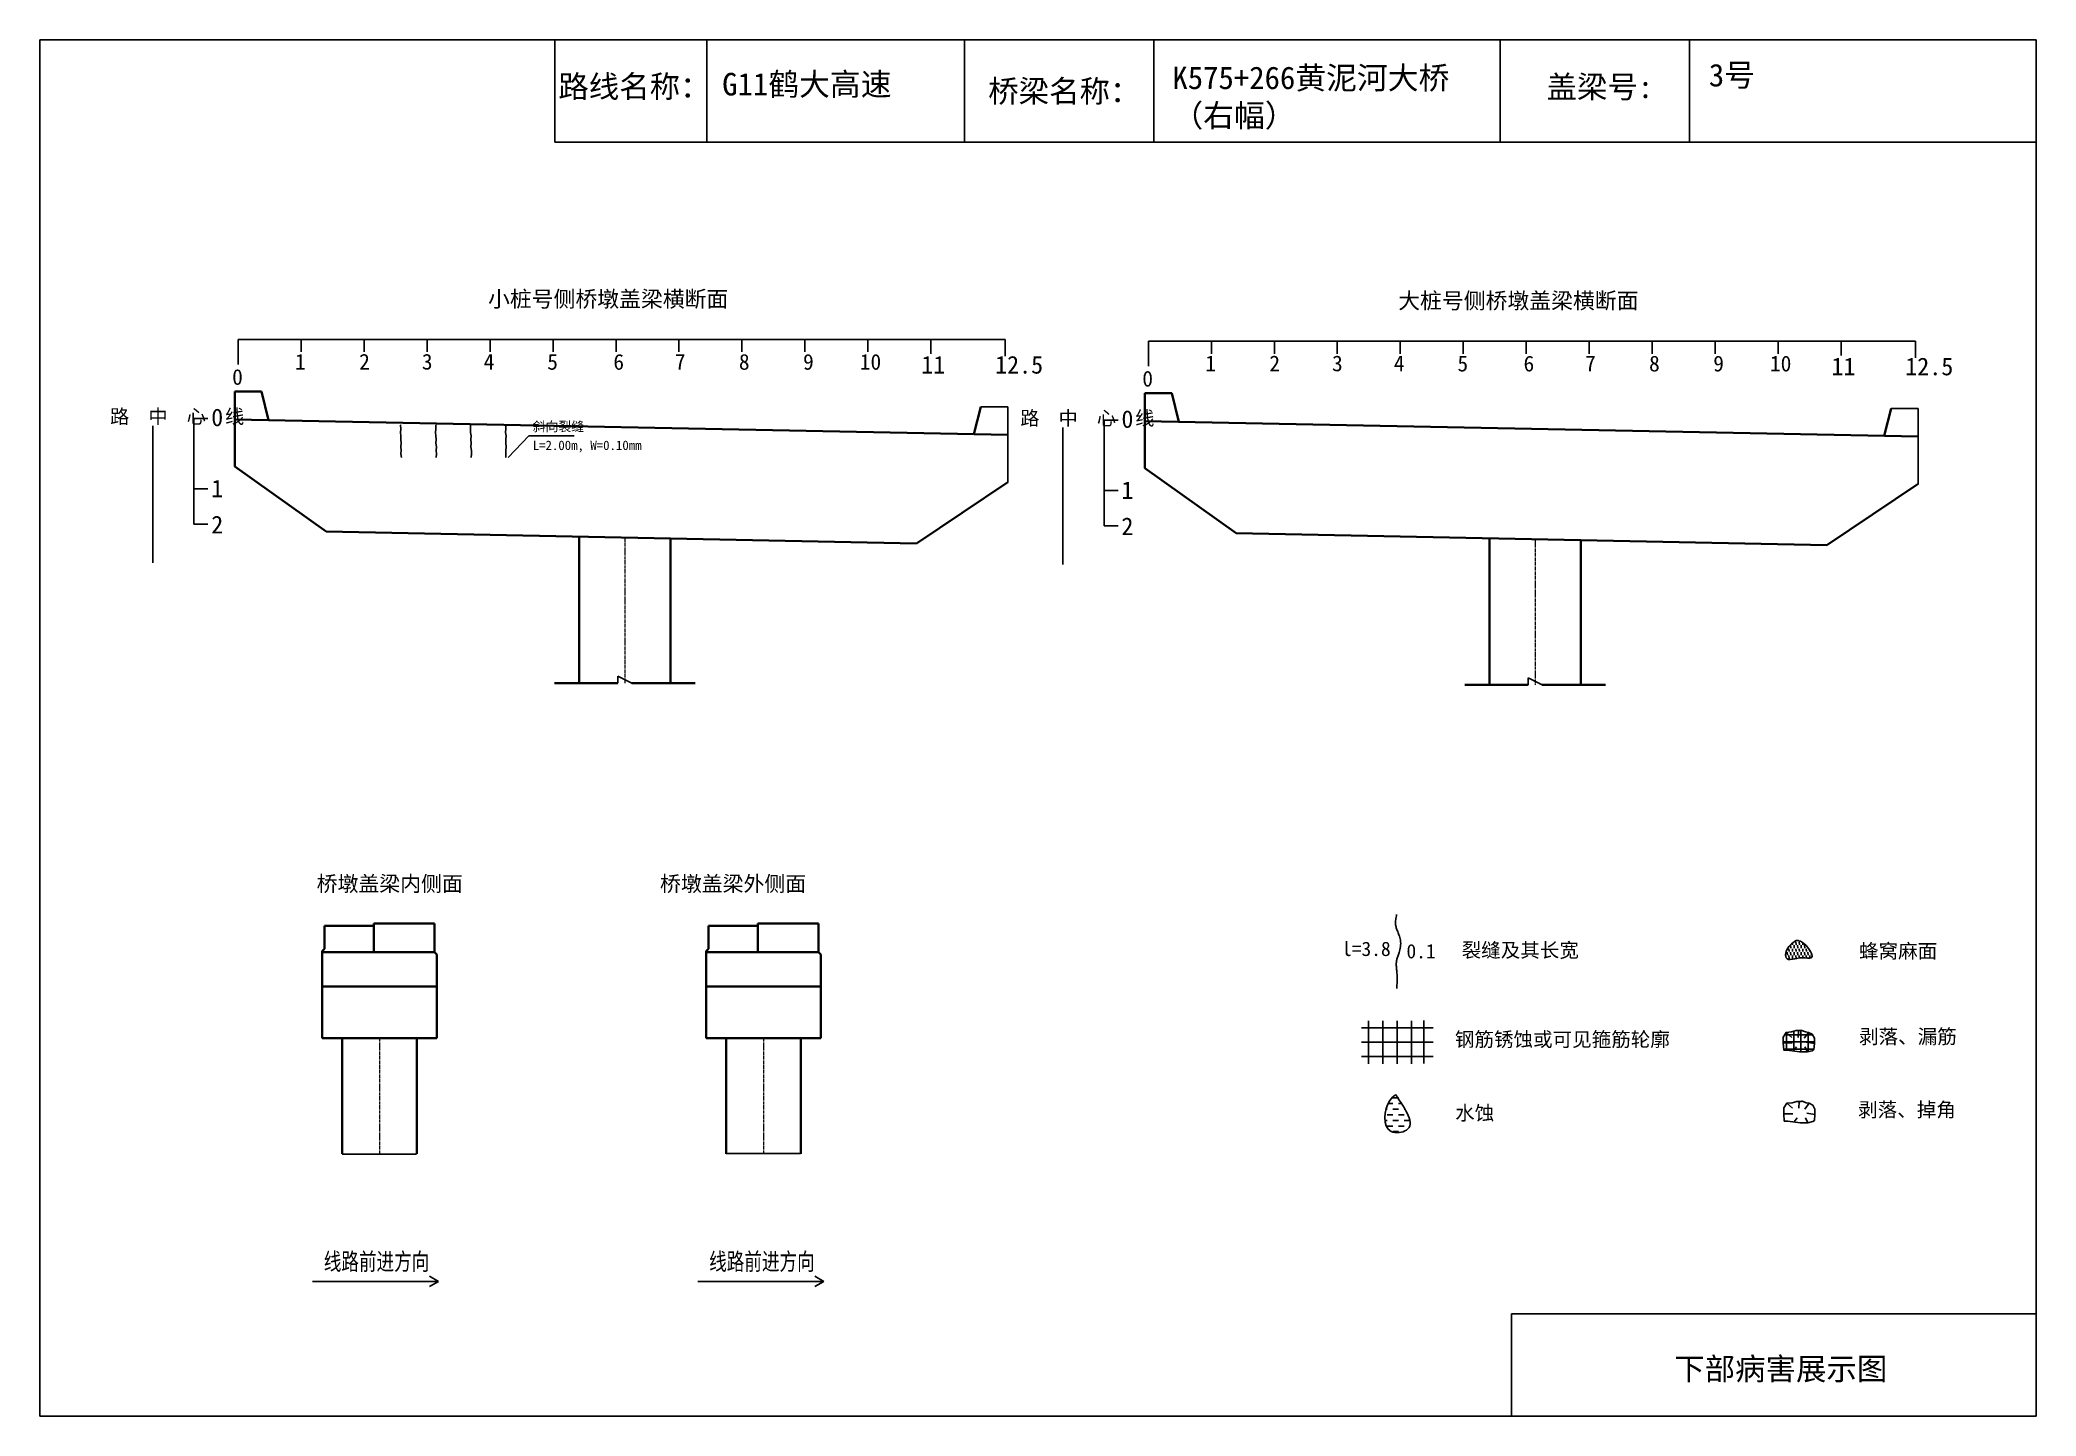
# Model space of a CAD drawing. Header units: millimetres. Extents: x 0 to 530, y -3255 to -99.
# Drawn here: x 0 to 530, y -930 to -564 of the extents above; entities that cross this region are included whole.
import ezdxf
from ezdxf.enums import TextEntityAlignment as Align

# ---------------------------------------------------------------- set-up
doc = ezdxf.new("R2010")
doc.units = ezdxf.units.MM
doc.linetypes.add('EBG_CENTER', pattern=[1.1, 0.8, -0.15, 0, -0.15])
doc.layers.add('Center', color=3, linetype='EBG_CENTER', lineweight=18)
doc.layers.add('中粗实线', color=4, linetype='Continuous', lineweight=35)
for name, color, linetype in [('加固措施', 7, 'Continuous'), ('图层1', 7, 'Continuous'), ('文字', 1, 'Continuous'), ('病害', 5, 'Continuous')]:
    doc.layers.add(name, color=color, linetype=linetype)
doc.styles.add('HAN', font='', dxfattribs={"width": 0.75})
doc.styles.get("Standard").update_dxf_attribs({"font": 'simsun.ttc', "height": 4.25})
doc.styles.get('HAN').set_extended_font_data('SimSun')

msp = doc.modelspace()

# ---------------------------------------------------------------- texts
for s, height, p in [('0', 4.18, (51.06, -656.05)), ('1', 4.18, (67.77, -651.99)), ('2', 4.18, (84.8, -651.99)), ('3', 4.18, (101.45, -651.99)), ('4', 4.18, (117.86, -651.99)), ('5', 4.18, (134.76, -652.03)), ('6', 4.18, (152.32, -652.03)), ('7', 4.18, (168.66, -652.03)), ('8', 4.18, (185.67, -652.03)), ('9', 4.18, (202.72, -652.03)), ('10', 4.181, (217.78, -652.03)), ('11', 4.693, (234.1, -653.06)), ('12.5', 4.693, (253.71, -653.06)), ('1', 4.18, (309.54, -652.44)), ('2', 4.18, (326.57, -652.44)), ('3', 4.18, (343.22, -652.44)), ('4', 4.18, (359.63, -652.44)), ('5', 4.18, (376.53, -652.48)), ('6', 4.18, (394.09, -652.48)), ('7', 4.18, (410.44, -652.48)), ('8', 4.18, (427.44, -652.48)), ('9', 4.18, (444.49, -652.48)), ('10', 4.181, (459.55, -652.48)), ('11', 4.693, (475.87, -653.51)), ('12.5', 4.693, (495.48, -653.51)), ('0', 4.18, (292.83, -656.5)), ('路  中  心  线', 3.734, (18.64, -666.31)), ('0', 4.67, (45.51, -667.02)), ('路  中  心  线', 3.734, (260.41, -666.76)), ('0', 4.67, (287.28, -667.47)), ('1', 4.67, (45.51, -685.91)), ('1', 4.67, (287.28, -686.36)), ('2', 4.67, (45.51, -695.5)), ('2', 4.67, (287.28, -695.95))]:
    msp.add_text(s, height=height).set_placement(p)
at = {"color": 7}
for s, p in [('斜向裂缝', (130.9, -668.36)), ('L=2.00m, W=0.10mm', (130.9, -673.36))]:
    msp.add_text(s, height=2.5, dxfattribs=at).set_placement(p)
at = {"char_height": 6, "attachment_point": 1}
for s, insert, width in [('{\\fSimSun|b0|i0|c134|p2;\\C7;G11鹤大高速}', (181.23, -573.17), 62.0827), ('K575+266黄泥河大桥（右幅）', (300.82, -571.48), 84.4751), ('3号', (443.31, -570.77), 78.5613)]:
    msp.add_mtext(s, dxfattribs=dict(at, insert=insert, width=width))
at = {"layer": '图层1'}
for s, p in [('路线名称：', (137.7, -579.75)), ('桥梁名称：', (251.89, -581)), ('盖梁号:', (400.2, -579.84)), ('下部病害展示图', (434.11, -920.42))]:
    msp.add_text(s, height=5.93, dxfattribs=at).set_placement(p)
at = {"layer": '图层1', "attachment_point": 1}
for s, insert, char_height in [('l=3.8', (345.86, -803.97), 3.806), ('0.1', (362.99, -804.6), 3.806), ('裂缝及其长宽', (377.65, -804.32), 3.806), ('蜂窝麻面', (483.22, -804.56), 3.806), ('剥落、漏筋', (483.22, -827.26), 3.806), ('钢筋锈蚀或可见箍筋轮廓', (375.86, -828.02), 3.8061), ('水蚀', (375.93, -847.58), 3.806), ('剥落、掉角', (482.98, -846.71), 3.806)]:
    msp.add_mtext(s, dxfattribs=dict(at, insert=insert, char_height=char_height))
at = {"layer": '文字', "color": 0}
for s, height, p in [('小桩号侧桥墩盖梁横断面', 4.2544, (119.03, -635.36)), ('大桩号侧桥墩盖梁横断面', 4.2544, (360.8, -635.81)), ('桥墩盖梁内侧面', 4.069, (73.5, -790.61)), ('桥墩盖梁外侧面', 4.069, (164.7, -790.61))]:
    msp.add_text(s, height=height, dxfattribs=at).set_placement(p)

# ---------------------------------------------------------------- blocks, each defined once
blk = doc.blocks.new('88888')
for p, q in [((1245.415, -3599.279), (1245.261, -3599.19)), ((1243.215, -3599.279), (1245.415, -3599.279)), ((1245.415, -3599.279), (1245.261, -3599.367))]:
    blk.add_line(p, q)
at = {"layer": '文字', "color": 0, "style": 'HAN', "width": 0.75}
blk.add_text('线路前进方向', height=0.3, dxfattribs=at).set_placement((1244.335, -3599.082), align=Align.CENTER)
blk = doc.blocks.new('adfsd')
at = {"lineweight": -2, "ltscale": 0.5}
for p, q in [((1140.897, -3083.694), (1140.936, -3083.729)), ((1140.983, -3083.682), (1140.981, -3083.729)), ((1141.053, -3083.694), (1141.022, -3083.735)), ((1140.876, -3083.768), (1140.94, -3083.769)), ((1140.948, -3083.824), (1140.969, -3083.796)), ((1141.045, -3083.83), (1141.028, -3083.796)), ((1141.094, -3083.772), (1141.036, -3083.763))]:
    blk.add_line(p, q, dxfattribs=at)
blk.add_lwpolyline([(1141, -3083.682), (1140.967, -3083.682), (1140.934, -3083.69), (1140.897, -3083.694), (1140.876, -3083.727), (1140.876, -3083.768), (1140.88, -3083.818), (1140.905, -3083.818), (1140.991, -3083.83), (1141.045, -3083.83), (1141.078, -3083.822), (1141.09, -3083.814), (1141.094, -3083.772), (1141.094, -3083.735), (1141.078, -3083.707), (1141.053, -3083.694), (1141.033, -3083.69), (1141, -3083.678)], dxfattribs=at)

# ---------------------------------------------------------------- hatches: boundary and pattern name
at = {"layer": '加固措施', "lineweight": -2}
h = msp.add_hatch(dxfattribs=at)
h.set_pattern_fill('DOTS', scale=0.761211)
h.set_pattern_definition([(0, (-3146.7425, -173.572), (0.45993196, 0.91986392), [0, -0.91986392])])
edge = h.paths.add_edge_path()
edge.add_spline(control_points=[(466.5, -803.64), (465.37, -804.42), (463.76, -805.53), (463.58, -809.62), (467.38, -807.74), (472.55, -809.21), (468.71, -803.55), (466.63, -803.64), (466.5, -803.64)], knot_values=[0, 0, 0, 0, 5.205471, 7.397577, 12.944796, 16.169923, 23.88441, 24.400432, 24.400432, 24.400432, 24.400432], degree=3, periodic=0)
h = msp.add_hatch(dxfattribs=at)
h.set_pattern_fill('DASH', color=256, scale=0.68509)
h.set_pattern_definition([(0, (-2589.7005, -131.6949), (1.49017954, 1.49017954), [1.4901795, -1.4901795])])
edge = h.paths.add_edge_path()
edge.add_spline(control_points=[(360.1, -844.58), (359.56, -845.06), (357.02, -847.31), (356.34, -855.5), (366.54, -854.05), (362.77, -848.5), (360.1, -844.58)], knot_values=[0, 0, 0, 0, 3.237042, 15.187225, 21.182779, 35.601669, 35.601669, 35.601669, 35.601669], degree=3, periodic=0)
at = {"layer": '病害', "lineweight": -2}
h = msp.add_hatch(dxfattribs=at)
h.set_pattern_fill('DOTS', color=4, scale=0.761211, style=0)
h.set_pattern_definition([(0, (-5550.8623, -516.2597), (0.45993196, 0.91986392), [0, -0.91986392])])
edge = h.paths.add_edge_path()
edge.add_spline(control_points=[(466.5, -803.64), (465.37, -804.42), (463.76, -805.53), (463.58, -809.62), (467.38, -807.74), (472.55, -809.21), (468.71, -803.55), (466.63, -803.64), (466.5, -803.64)], knot_values=[0, 0, 0, 0, 1.041094, 1.479515, 2.588959, 3.233985, 4.776882, 4.880086, 4.880086, 4.880086, 4.880086], degree=3, periodic=0)

# ---------------------------------------------------------------- linework, layer by layer
at = {"color": 0}
for p, q in [((0, -564.41), (530.24, -564.41)), ((0, -930), (0, -564.41)), ((136.78, -564.41), (136.78, -591.59)), ((245.6, -564.41), (245.6, -591.59)), ((387.92, -564.41), (387.92, -591.59)), ((438.18, -564.47), (438.18, -591.65)), ((530.24, -564.41), (530.24, -930)), ((136.78, -591.59), (530.24, -591.59)), ((52.68, -650.67), (52.68, -643.98)), ((52.68, -643.98), (69.4, -643.98)), ((69.4, -643.98), (69.4, -647.32)), ((69.4, -643.98), (86.13, -643.98)), ((86.13, -643.98), (102.85, -643.98)), ((86.13, -643.98), (86.13, -647.32)), ((102.85, -643.98), (119.58, -643.98)), ((102.85, -643.98), (102.85, -647.32)), ((119.58, -643.98), (136.3, -643.98)), ((119.58, -643.98), (119.58, -647.32)), ((136.3, -643.98), (153.03, -643.98)), ((136.3, -643.98), (136.3, -647.32)), ((153.03, -643.98), (169.75, -643.98)), ((153.03, -643.98), (153.03, -647.32)), ((169.75, -643.98), (186.48, -643.98)), ((169.75, -643.98), (169.75, -647.32)), ((186.48, -643.98), (203.2, -643.98)), ((186.48, -643.98), (186.48, -647.32)), ((186.48, -643.98), (199.86, -643.98)), ((203.2, -643.98), (219.93, -643.98)), ((203.2, -643.98), (203.2, -647.32)), ((203.2, -643.98), (206.55, -643.98)), ((219.93, -643.98), (236.65, -643.98)), ((219.93, -643.98), (219.93, -647.32)), ((236.66, -644.02), (236.66, -647.77)), ((294.45, -651.12), (294.45, -644.43)), ((294.45, -644.43), (311.17, -644.43)), ((311.17, -644.43), (311.17, -647.77)), ((311.17, -644.43), (327.9, -644.43)), ((327.9, -644.43), (344.62, -644.43)), ((327.9, -644.43), (327.9, -647.77)), ((344.62, -644.43), (361.35, -644.43)), ((344.62, -644.43), (344.62, -647.77)), ((361.35, -644.43), (378.07, -644.43)), ((361.35, -644.43), (361.35, -647.77)), ((378.07, -644.43), (394.8, -644.43)), ((378.07, -644.43), (378.07, -647.77)), ((394.8, -644.43), (411.52, -644.43)), ((394.8, -644.43), (394.8, -647.77)), ((411.52, -644.43), (428.25, -644.43)), ((411.52, -644.43), (411.52, -647.77)), ((428.25, -644.43), (444.97, -644.43)), ((428.25, -644.43), (428.25, -647.77)), ((428.25, -644.43), (441.63, -644.43)), ((444.97, -644.43), (461.7, -644.43)), ((444.97, -644.43), (444.97, -647.77)), ((444.97, -644.43), (448.32, -644.43)), ((461.7, -644.43), (478.42, -644.43)), ((461.7, -644.43), (461.7, -647.77)), ((478.43, -644.47), (478.43, -648.22)), ((44.63, -665.02), (40.9, -665.02)), ((40.9, -665.02), (40.9, -693.03)), ((286.4, -665.47), (282.67, -665.47)), ((282.67, -665.47), (282.67, -693.48)), ((40.9, -683.69), (44.63, -683.69)), ((282.67, -684.14), (286.4, -684.14)), ((40.9, -693.03), (44.63, -693.03)), ((282.67, -693.48), (286.4, -693.48)), ((153.53, -735.32), (153.53, -733.45)), ((395.3, -735.77), (395.3, -733.9)), ((390.91, -930), (390.91, -902.82)), ((390.91, -902.82), (530.24, -902.82)), ((530.24, -930), (0, -930))]:
    msp.add_line(p, q, dxfattribs=at)
for p, q in [((236.66, -644.02), (256.44, -644.02)), ((256.44, -644.02), (256.44, -648.43)), ((478.43, -644.47), (498.21, -644.47)), ((498.21, -644.47), (498.21, -648.88)), ((249.97, -661.88), (257.12, -661.88)), ((257.12, -661.88), (257.12, -669.35)), ((491.74, -662.33), (498.89, -662.33)), ((498.89, -662.33), (498.89, -669.8)), ((257.12, -669.35), (257.12, -681.86)), ((498.89, -669.8), (498.89, -682.31)), ((153.53, -733.45), (157.26, -735.32)), ((395.3, -733.9), (399.03, -735.77)), ((80.29, -860.42), (100.06, -860.42)), ((182.26, -860.24), (202.03, -860.24))]:
    msp.add_line(p, q)
at = {"color": 1}
for p, q in [((29.99, -666.91), (29.99, -703.35)), ((271.76, -667.36), (271.76, -703.8)), ((351.03, -826.88), (370.06, -826.88)), ((352.93, -824.98), (352.93, -836.4)), ((356.74, -824.98), (356.74, -836.4)), ((360.55, -824.98), (360.55, -836.4)), ((364.35, -824.98), (364.35, -836.4)), ((367.61, -824.95), (367.61, -836.37)), ((351.03, -830.69), (370.06, -830.69)), ((463.06, -830.61), (471.36, -830.61)), ((463.45, -828.7), (470.83, -828.7)), ((463.98, -828.06), (463.98, -832.77)), ((465.89, -827.75), (465.89, -833.01)), ((467.79, -827.75), (467.79, -833.24)), ((469.69, -828.05), (469.69, -833.18)), ((351.03, -834.5), (370.06, -834.5)), ((463.2, -832.51), (471.21, -832.51))]:
    msp.add_line(p, q, dxfattribs=at)
at = {"color": 0}
msp.add_lwpolyline([(0, -564.41), (530.24, -564.41), (530.24, -930), (0, -930)], dxfattribs=at)
at = {"color": 7}
for points in [[(96.02, -675.36), (95.88, -674.41), (95.94, -673.45), (95.9, -672.5), (96, -671.54), (95.88, -670.58), (95.9, -669.63), (95.79, -668.67), (95.86, -667.72), (95.79, -666.76), (95.99, -666.76)], [(105.29, -675.36), (105.34, -674.41), (105.23, -673.45), (105.3, -672.5), (105.14, -671.54), (105.22, -670.58), (105.16, -669.63), (105.08, -668.67), (105.21, -667.72), (105.17, -666.76), (105.35, -666.76)], [(114.53, -675.36), (114.64, -674.41), (114.62, -673.45), (114.44, -672.5), (114.58, -671.54), (114.47, -670.58), (114.53, -669.63), (114.4, -668.67), (114.41, -667.72), (114.4, -666.76), (114.54, -666.76)], [(123.77, -675.36), (123.77, -674.41), (123.79, -673.45), (123.85, -672.5), (123.79, -671.54), (123.73, -670.58), (123.82, -669.63), (123.71, -668.67), (123.79, -667.72), (123.77, -666.76), (123.86, -666.76)], [(124.35, -675.36), (129.9, -669.61), (141.9, -669.61)]]:
    msp.add_lwpolyline(points, dxfattribs=at)
at = {"lineweight": -2}
msp.add_open_spline([(466.5, -803.64), (465.37, -804.42), (463.76, -805.53), (463.58, -809.62), (467.38, -807.74), (472.55, -809.21), (468.71, -803.55), (466.63, -803.64), (466.5, -803.64)], degree=3, knots=[0, 0, 0, 0, 3.962461, 5.631115, 9.853718, 12.30872, 18.18107, 18.573871, 18.573871, 18.573871, 18.573871], dxfattribs=at)
at = {"layer": 'Center', "color": 1}
for p, q in [((155.39, -696.83), (155.39, -735.32)), ((397.17, -697.28), (397.17, -735.77)), ((90.2, -829.62), (90.2, -860.3)), ((192.2, -829.62), (192.2, -860.3))]:
    msp.add_line(p, q, dxfattribs=at)
at = {"layer": '中粗实线', "color": 0}
for p, q in [((51.73, -665.24), (51.73, -657.77)), ((51.73, -657.77), (58.88, -657.77)), ((58.88, -657.77), (60.75, -665.42)), ((249.97, -661.88), (248.1, -669.17)), ((293.5, -665.69), (293.5, -658.22)), ((293.5, -658.22), (300.65, -658.22)), ((300.65, -658.22), (302.52, -665.87)), ((491.74, -662.33), (489.87, -669.62)), ((51.73, -665.24), (51.73, -677.75)), ((257.12, -669.35), (51.73, -665.24)), ((293.5, -665.69), (293.5, -678.2)), ((498.89, -669.8), (293.5, -665.69)), ((51.73, -677.75), (76, -695.04)), ((293.5, -678.2), (317.77, -695.49)), ((232.85, -698.17), (257.12, -681.86)), ((474.62, -698.63), (498.89, -682.31)), ((232.85, -698.17), (76, -695.04)), ((143.26, -696.58), (143.26, -735.32)), ((167.53, -697.07), (167.53, -735.32)), ((474.62, -698.63), (317.77, -695.49)), ((385.03, -697.03), (385.03, -735.77)), ((409.3, -697.52), (409.3, -735.77)), ((153.53, -735.32), (136.72, -735.32)), ((174.07, -735.32), (157.26, -735.32)), ((395.3, -735.77), (378.49, -735.77)), ((415.84, -735.77), (399.03, -735.77)), ((75.58, -799.78), (88.68, -799.78)), ((75.58, -799.78), (75.58, -805.87)), ((88.68, -799.17), (104.82, -799.17)), ((88.68, -799.17), (88.68, -806.79)), ((104.82, -799.17), (104.82, -806.79)), ((177.59, -799.78), (190.68, -799.78)), ((177.59, -799.78), (177.59, -805.87)), ((190.68, -799.17), (206.82, -799.17)), ((190.68, -799.17), (190.68, -806.79)), ((206.82, -799.17), (206.82, -806.79)), ((75.58, -805.87), (74.98, -806.48)), ((177.59, -805.87), (176.98, -806.48)), ((74.98, -829.62), (74.98, -806.48)), ((74.98, -806.79), (104.82, -806.79)), ((104.82, -806.79), (105.42, -807.4)), ((105.42, -829.62), (105.42, -807.4)), ((176.98, -829.62), (176.98, -806.48)), ((176.98, -806.79), (206.82, -806.79)), ((206.82, -806.79), (207.43, -807.4)), ((207.43, -829.62), (207.43, -807.4)), ((74.98, -815.92), (105.42, -815.92)), ((176.98, -815.92), (207.43, -815.92)), ((74.98, -829.62), (105.42, -829.62)), ((80.3, -829.62), (80.3, -860.3)), ((100.1, -829.62), (100.1, -860.3)), ((176.98, -829.62), (207.43, -829.62)), ((182.31, -829.62), (182.31, -860.3)), ((202.1, -829.62), (202.1, -860.3))]:
    msp.add_line(p, q, dxfattribs=at)
at = {"layer": '加固措施', "lineweight": -2}
msp.add_open_spline([(360.1, -844.58), (359.56, -845.06), (357.02, -847.31), (356.34, -855.5), (366.54, -854.05), (362.77, -848.5), (360.1, -844.58)], degree=3, knots=[0, 0, 0, 0, 2.217654, 10.404596, 14.512083, 24.390306, 24.390306, 24.390306, 24.390306], dxfattribs=at)
at = {"layer": '图层1', "lineweight": -2}
msp.add_open_spline([(360.38, -796.74), (360.34, -796.98), (360.29, -797.21), (360.18, -797.91), (360.12, -798.35), (360.09, -798.97), (360.09, -799.17), (360.12, -799.48), (360.13, -799.6), (360.17, -799.83), (360.2, -799.94), (360.3, -800.36), (360.42, -800.68), (360.69, -801.39), (360.85, -801.77), (361.15, -802.6), (361.29, -803.05), (361.43, -803.83), (361.46, -804.13), (361.47, -804.73), (361.44, -805.02), (361.37, -805.57), (361.31, -805.84), (361.19, -806.35), (361.12, -806.59), (360.93, -807.2), (360.8, -807.55), (360.59, -808.21), (360.49, -808.52), (360.39, -808.94), (360.36, -809.08), (360.33, -809.31), (360.31, -809.41), (360.3, -809.63), (360.29, -809.75), (360.28, -810.16), (360.3, -810.48), (360.35, -811.17), (360.39, -811.54), (360.46, -812.18), (360.48, -812.44), (360.52, -812.95), (360.53, -813.18), (360.54, -813.64), (360.54, -813.87), (360.53, -814.54), (360.5, -814.98), (360.45, -815.74), (360.42, -816.06), (360.4, -816.38)], degree=3, knots=[0, 0, 0, 0, 0.93103, 0.93103, 2.904338, 2.904338, 3.933552, 3.933552, 4.598026, 4.598026, 5.2625, 5.2625, 6.799065, 6.799065, 8.335629, 8.335629, 9.872194, 9.872194, 10.744529, 10.744529, 11.616864, 11.616864, 12.4892, 12.4892, 13.361535, 13.361535, 14.755665, 14.755665, 16.149795, 16.149795, 16.835641, 16.835641, 17.410365, 17.410365, 17.98509, 17.98509, 19.45733, 19.45733, 20.929571, 20.929571, 21.910052, 21.910052, 22.722819, 22.722819, 23.535585, 23.535585, 25.161117, 25.161117, 26.428502, 26.428502, 26.428502, 26.428502], dxfattribs=at)
at = {"layer": '病害', "color": 5}
for p, q in [((136.78, -564.41), (136.78, -591.59)), ((245.6, -564.41), (245.6, -591.59)), ((387.92, -564.41), (387.92, -591.59)), ((530.24, -564.41), (530.24, -591.59)), ((136.78, -591.59), (387.36, -591.59)), ((387.36, -591.59), (530.24, -591.59)), ((390.91, -902.82), (530.24, -902.82)), ((390.91, -902.82), (390.91, -930)), ((530.24, -902.82), (530.24, -930))]:
    msp.add_line(p, q, dxfattribs=at)
at = {"layer": '病害', "color": 0}
for p, q in [((177.19, -564.41), (177.19, -591.59)), ((295.85, -564.41), (295.85, -591.59))]:
    msp.add_line(p, q, dxfattribs=at)

# ---------------------------------------------------------------- block references
for name, p, xscale, yscale, zscale in [('adfsd', (-42959.3, 116538.99), 38.06053851010397, 38.06053851010397, 38.06053851010397), ('adfsd', (-42959.14, 116520.16), 38.06053851010397, 38.06053851010397, 38.06053851010397), ('88888', (-18854.61, 53901.98), 15.22421540404159, 15.22421540404159, 15.22421540404159), ('88888', (-18752.24, 53901.98), 15.22421540404159, 15.22421540404159, 15.22421540404159)]:
    msp.add_blockref(name, p, dxfattribs=dict(xscale=xscale, yscale=yscale, zscale=zscale))

msp.set_redraw_order([(e.dxf.handle, doc.entitydb.next_handle()) for e in msp.query("TEXT MTEXT ATTDEF DIMENSION ARC_DIMENSION")])  # texts and dimensions are drawn at this point

doc.saveas('drawing.dxf')
